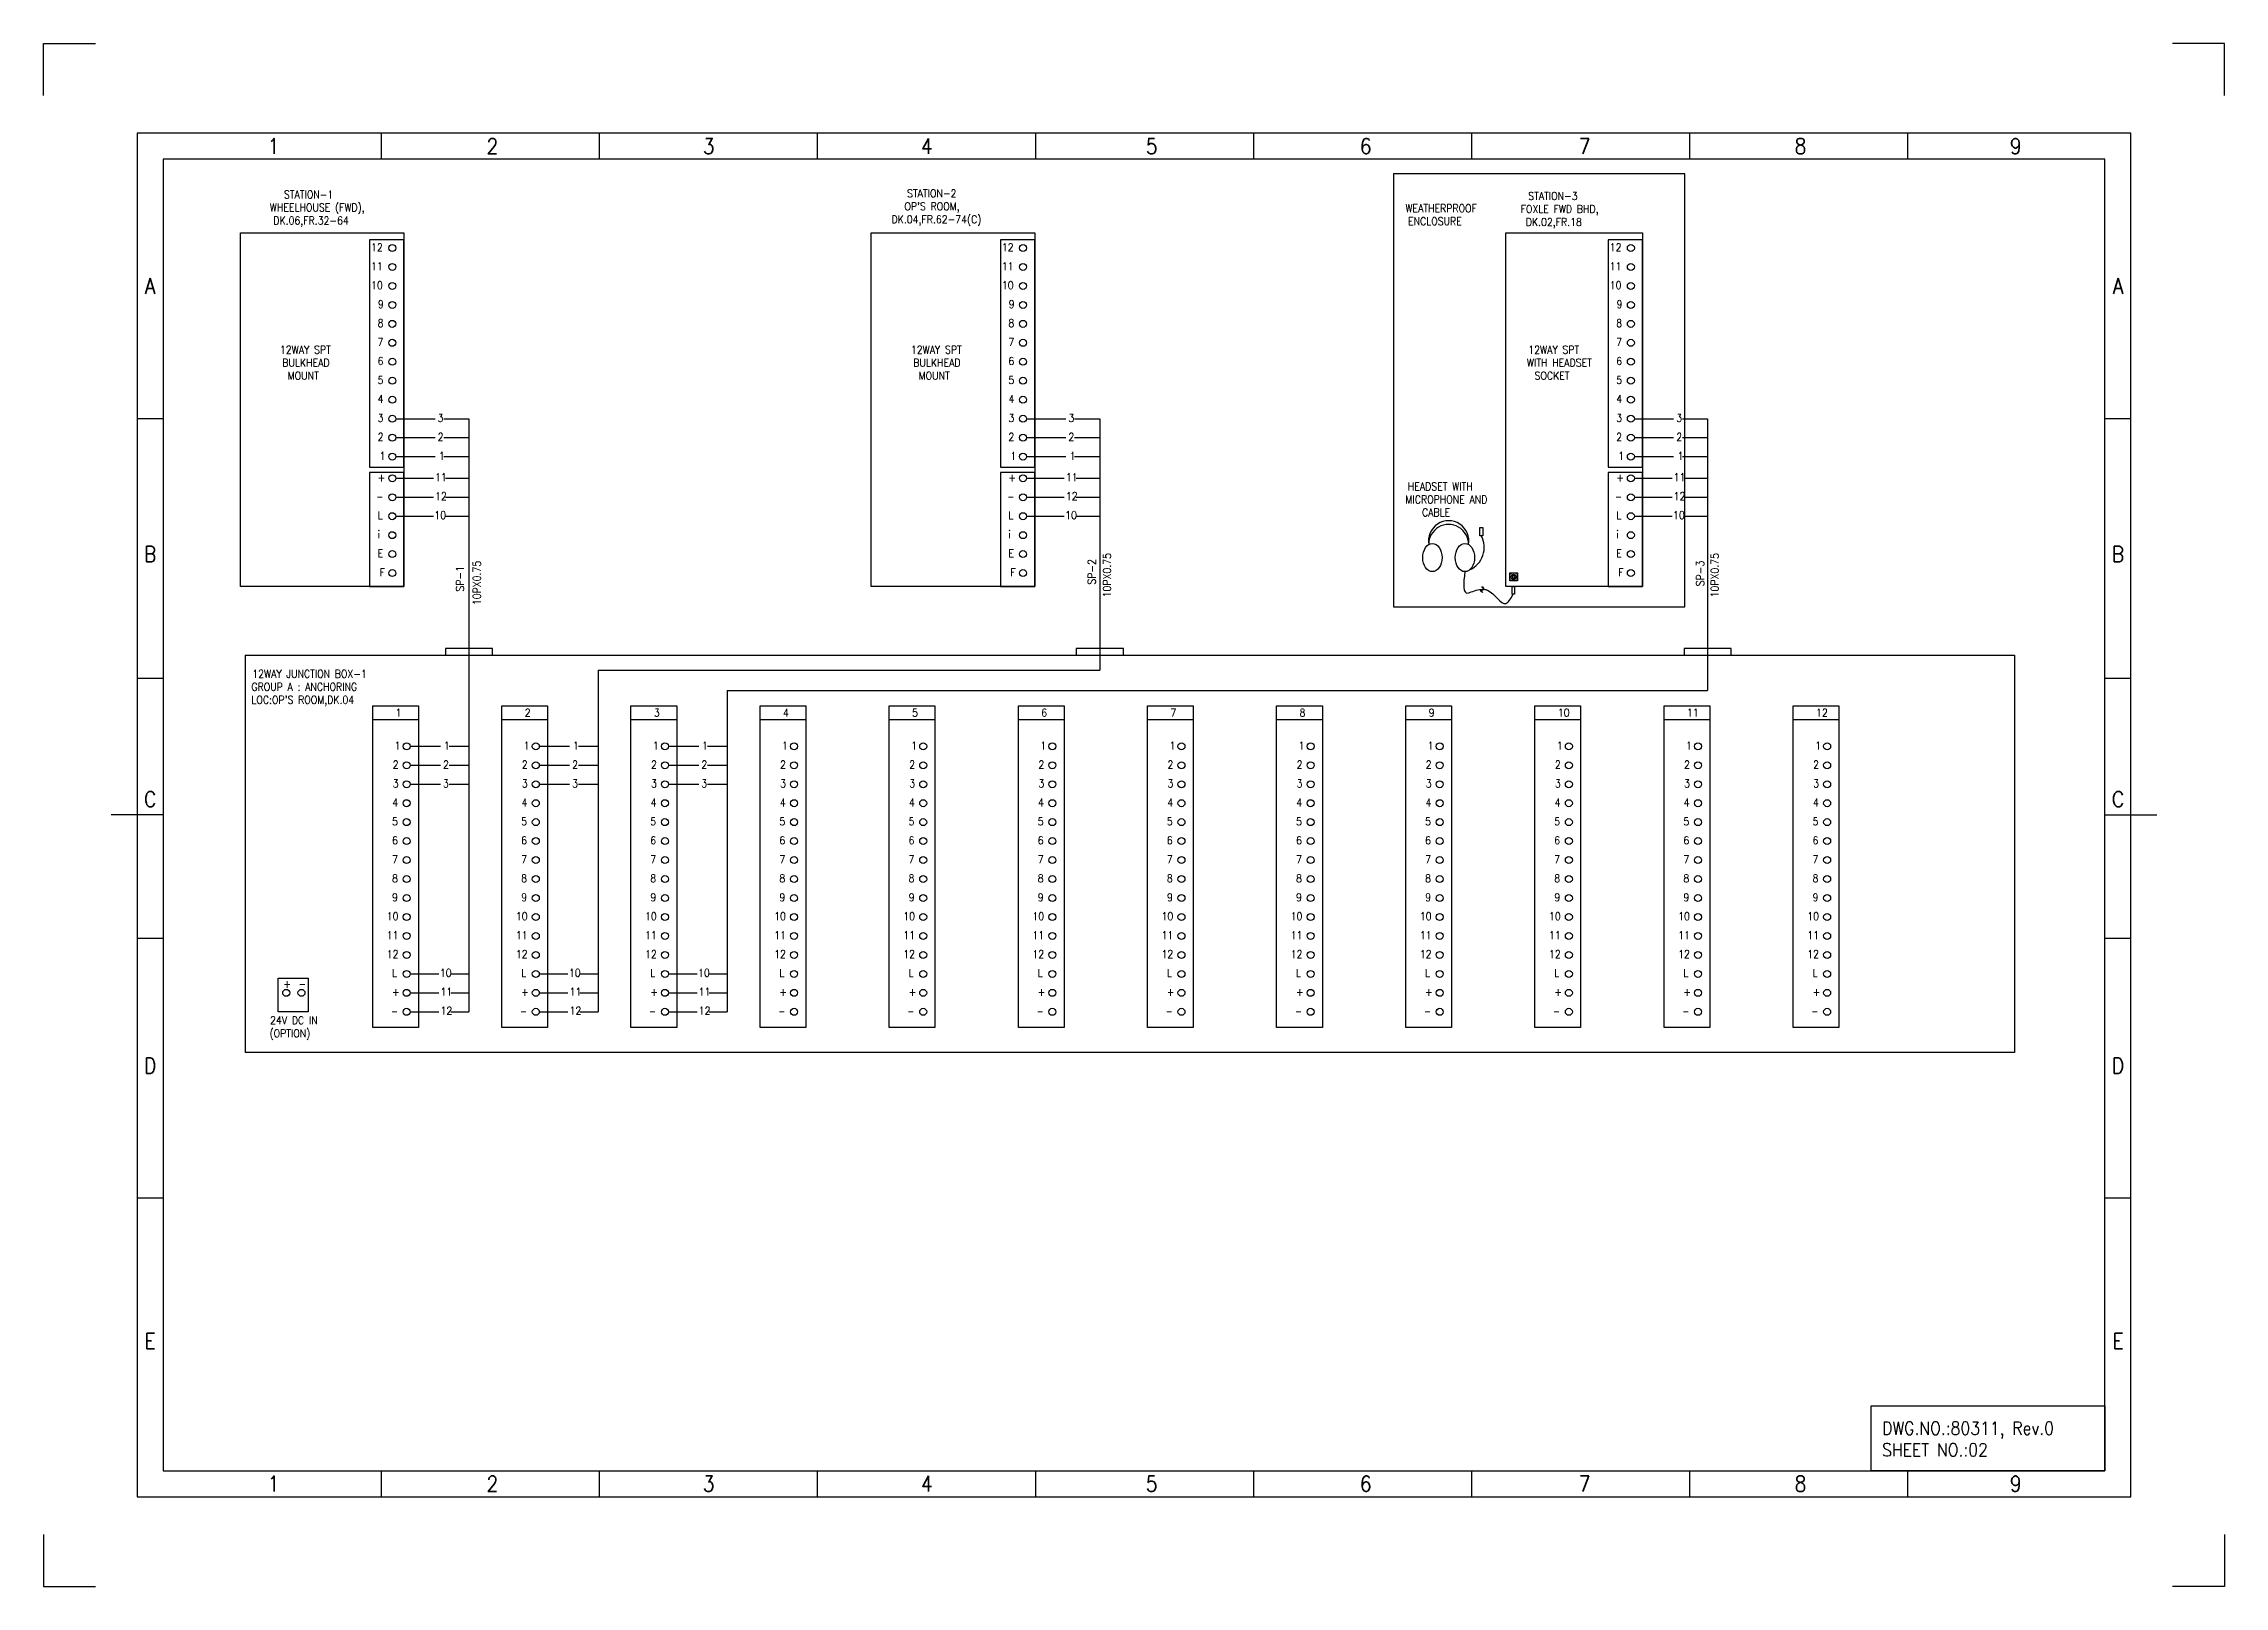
# Model space of a CAD drawing. Header units: inches. Extents: x 36 to 5114, y 9 to 306.
# Drawn here: x 502.1 to 922.1, y 9.1 to 306.1 of the extents above; entities that cross this region are included whole.
import ezdxf
from ezdxf.enums import TextEntityAlignment as Align

# ---------------------------------------------------------------- set-up
doc = ezdxf.new("R2010")
doc.units = ezdxf.units.IN
doc.header["$MEASUREMENT"] = 0
doc.layers.get('DEFPOINTS').update_dxf_attribs({"color": 251})
doc.layers.add('Border', color=6, linetype='Continuous')
doc.layers.add('TITLE', color=7, linetype='Continuous')
doc.layers.add('CON-050', color=3, linetype='Continuous', lineweight=50)
doc.styles.add('ROMANS', font='simplex.shx', dxfattribs={"width": 0.88})
doc.styles.get("Standard").update_dxf_attribs({"font": 'arial.ttf'})

msp = doc.modelspace()

# ---------------------------------------------------------------- texts
at = {"char_height": 0.18}
for insert, attachment_point in [((857.82, 58.53), 1), ((631.85, 46.29), 9)]:
    msp.add_mtext('\\A1;', dxfattribs=dict(at, insert=insert, attachment_point=attachment_point))
at = {"insert": (856.16, 40.79), "char_height": 2.5, "width": 37.006, "attachment_point": 1, "style": 'ROMANS'}
msp.add_mtext('DWG.NO.:80311, Rev.0\\PSHEET NO.:02', dxfattribs=at)
at = {"layer": 'CON-050', "color": 0, "lineweight": 25, "char_height": 1.5, "attachment_point": 1, "style": 'ROMANS'}
for s, width, insert in [('{\\Fromans|c0;\\W3.525; \\W0.88;STATION-1\\P WHEELHOUSE (FWD),\\P{\\W1.53452; }DK.06,FR.32-64}', 20.3807, (544.74, 277.79)), ("{\\Fromans|c0;\\W2.9174; \\W0.88;STATION-2\\P{\\W2.41452; }OP'S ROOM,\\PDK.04,FR.62-74(C)}", 18.935, (665.38, 278)), ('{\\Fromans|c0;\\W2.2888; \\W0.88;STATION-3\\P FOXLE FWD BHD,\\P{\\W1.82785; }DK.02,FR.18}', 17.0493, (785.65, 277.5)), ('{\\Fromans|c0; WEATHERPROOF\\P{\\W1.3669; }ENCLOSURE}', 15.2264, (763.45, 275.15)), ('{\\Fromans|c0;12}', 2.3407, (565.14, 267.63)), ('{\\Fromans|c0;12}', 2.3407, (686.63, 267.63)), ('{\\Fromans|c0;12}', 2.3407, (803.7, 267.63)), ('{\\Fromans|c0;11}', 2.3407, (565.14, 263.98)), ('{\\Fromans|c0;11}', 2.3407, (686.63, 263.98)), ('{\\Fromans|c0;11}', 2.3407, (803.7, 263.98)), ('{\\Fromans|c0;10}', 2.3407, (565.14, 260.33)), ('{\\Fromans|c0;9}', 1.0207, (566.46, 256.68)), ('{\\Fromans|c0;10}', 2.3407, (686.63, 260.33)), ('{\\Fromans|c0;9}', 1.0207, (687.95, 256.68)), ('{\\Fromans|c0;10}', 2.3407, (803.7, 260.33)), ('{\\Fromans|c0;9}', 1.0207, (805.02, 256.68)), ('{\\Fromans|c0;8}', 1.0836, (566.4, 253.03)), ('{\\Fromans|c0;8}', 1.0836, (687.89, 253.03)), ('{\\Fromans|c0;8}', 1.0836, (804.95, 253.03)), ('{\\Fromans|c0;\\W0.13071; \\W0.88;12WAY SPT\\P{\\W0.486904; }BULKHEAD \\P{\\W1.59738; }MOUNT}', 11.1407, (547.43, 247.9)), ('{\\Fromans|c0;7}', 1.0836, (566.4, 249.38)), ('{\\Fromans|c0;\\W0.13071; \\W0.88;12WAY SPT\\P{\\W0.486904; }BULKHEAD \\P{\\W1.59738; }MOUNT}', 11.1407, (668.95, 247.9)), ('{\\Fromans|c0;7}', 1.0836, (687.89, 249.38)), ('{\\Fromans|c0;\\W1.1364; \\W0.88;12WAY SPT\\P WITH HEADSET \\P{\\W2.30976; }SOCKET}', 14.1579, (786.85, 247.9)), ('{\\Fromans|c0;7}', 1.0836, (804.95, 249.38)), ('{\\Fromans|c0;6}', 1.0836, (566.4, 245.73)), ('{\\Fromans|c0;6}', 1.0836, (687.89, 245.73)), ('{\\Fromans|c0;6}', 1.0836, (804.95, 245.73)), ('{\\Fromans|c0;5}', 1.0836, (566.4, 242.08)), ('{\\Fromans|c0;5}', 1.0836, (687.89, 242.08)), ('{\\Fromans|c0;5}', 1.0836, (804.95, 242.08)), ('{\\Fromans|c0;4}', 1.1464, (566.41, 238.43)), ('{\\Fromans|c0;4}', 1.1464, (687.9, 238.43)), ('{\\Fromans|c0;4}', 1.1464, (804.97, 238.43)), ('{\\Fromans|c0;3}', 1.0836, (566.4, 234.78)), ('{\\Fromans|c0;2}', 1.0836, (566.4, 231.13)), ('{\\Fromans|c0;3}', 1.0836, (577.96, 234.78)), ('{\\Fromans|c0;2}', 1.0836, (577.96, 231.13)), ('{\\Fromans|c0;3}', 1.0836, (687.89, 234.78)), ('{\\Fromans|c0;2}', 1.0836, (687.89, 231.13)), ('{\\Fromans|c0;3}', 1.0836, (699.45, 234.78)), ('{\\Fromans|c0;2}', 1.0836, (699.45, 231.13)), ('{\\Fromans|c0;3}', 1.0836, (804.95, 234.78)), ('{\\Fromans|c0;2}', 1.0836, (804.95, 231.13)), ('{\\Fromans|c0;3}', 1.0836, (816.51, 234.78)), ('{\\Fromans|c0;2}', 1.0836, (816.51, 231.13)), ('{\\Fromans|c0;1}', 0.7064, (566.78, 227.48)), ('{\\Fromans|c0;1}', 0.7064, (578.2, 227.48)), ('{\\Fromans|c0;1}', 0.7064, (688.27, 227.48)), ('{\\Fromans|c0;1}', 0.7064, (699.69, 227.48)), ('{\\Fromans|c0;1}', 0.7064, (805.33, 227.48)), ('{\\Fromans|c0;1}', 0.7064, (816.75, 227.48)), ('{\\Fromans|c0;+}', 1.3979, (566.4, 223.31)), ('{\\Fromans|c0;11}', 1.9636, (577.46, 223.37)), ('{\\Fromans|c0;+}', 1.3979, (687.89, 223.31)), ('{\\Fromans|c0;11}', 1.9636, (698.95, 223.37)), ('{\\Fromans|c0;+}', 1.3979, (804.95, 223.31)), ('{\\Fromans|c0;11}', 1.9636, (816.01, 223.37)), ('{\\Fromans|c0; _}', 1.3979, (566.4, 220.41)), ('{\\Fromans|c0;12}', 2.3407, (577.46, 219.72)), ('{\\Fromans|c0; _}', 1.3979, (687.89, 220.41)), ('{\\Fromans|c0;12}', 2.3407, (698.95, 219.72)), ('{\\Fromans|c0;\\W1.325; \\W0.88;HEADSET WITH\\P MICROPHONE AND \\P{\\W3.98595; }CABLE}', 17.6779, (763.45, 221.58)), ('{\\Fromans|c0; _}', 1.3979, (804.95, 220.41)), ('{\\Fromans|c0;12}', 2.3407, (816.01, 219.72)), ('{\\Fromans|c0;L}', 1.1464, (566.41, 216.01)), ('{\\Fromans|c0;10}', 2.3407, (577.33, 216.07)), ('{\\Fromans|c0;L}', 1.1464, (687.9, 216.01)), ('{\\Fromans|c0;10}', 2.3407, (698.82, 216.07)), ('{\\Fromans|c0;L}', 1.1464, (804.97, 216.01)), ('{\\Fromans|c0;10}', 2.3407, (815.89, 216.07)), ('{\\Fromans|c0;i}', 0.3293, (566.4, 212.36)), ('{\\Fromans|c0;i}', 0.3293, (687.89, 212.36)), ('{\\Fromans|c0;i}', 0.3293, (804.95, 212.36)), ('{\\Fromans|c0;E}', 1.5, (566.4, 208.71)), ('{\\Fromans|c0;E}', 1.5, (687.89, 208.71)), ('{\\Fromans|c0;E}', 1.5, (804.95, 208.71)), ('{\\Fromans|c0;F}', 0.7064, (566.78, 205.05)), ('{\\Fromans|c0;F}', 0.7064, (688.27, 205.05)), ('{\\Fromans|c0;F}', 0.7064, (805.33, 205.05)), ("{\\Fromans|c0;\\W0.13071; \\W0.88;12WAY JUNCTION BOX-1\\PGROUP A : ANCHORING\\PLOC:OP'S ROOM,DK.04}", 24.5921, (542.1, 185.51)), ('{\\Fromans|c0;1}', 0.9419, (569.86, 178.03)), ('{\\Fromans|c0;2}', 0.9419, (594.74, 178.03)), ('{\\Fromans|c0;3}', 0.9419, (619.61, 178.03)), ('{\\Fromans|c0;4}', 0.9419, (644.48, 178.03)), ('{\\Fromans|c0;5}', 0.9419, (669.35, 178.03)), ('{\\Fromans|c0;6}', 0.9419, (694.22, 178.03)), ('{\\Fromans|c0;7}', 0.9419, (719.09, 178.03)), ('{\\Fromans|c0;8}', 0.9419, (743.96, 178.03)), ('{\\Fromans|c0;9}', 0.9419, (768.83, 178.03)), ('{\\Fromans|c0;10}', 0.9419, (793.7, 178.03)), ('{\\Fromans|c0;11}', 0.9419, (818.57, 178.03)), ('{\\Fromans|c0;12}', 0.9419, (843.44, 178.03)), ('{\\Fromans|c0;2}', 1.0836, (569.31, 168.05)), ('{\\Fromans|c0;1}', 0.7064, (569.68, 171.7)), ('{\\Fromans|c0;2}', 1.0836, (579.01, 168.05)), ('{\\Fromans|c0;1}', 0.7064, (579.15, 171.7)), ('{\\Fromans|c0;2}', 1.0836, (594.18, 168.05)), ('{\\Fromans|c0;1}', 0.7064, (594.55, 171.7)), ('{\\Fromans|c0;2}', 1.0836, (603.88, 168.05)), ('{\\Fromans|c0;1}', 0.7064, (604.02, 171.7)), ('{\\Fromans|c0;2}', 1.0836, (619.05, 168.05)), ('{\\Fromans|c0;1}', 0.7064, (619.42, 171.7)), ('{\\Fromans|c0;2}', 1.0836, (628.75, 168.05)), ('{\\Fromans|c0;1}', 0.7064, (628.89, 171.7)), ('{\\Fromans|c0;2}', 1.0836, (643.92, 168.05)), ('{\\Fromans|c0;1}', 0.7064, (644.3, 171.7)), ('{\\Fromans|c0;2}', 1.0836, (668.79, 168.05)), ('{\\Fromans|c0;1}', 0.7064, (669.17, 171.7)), ('{\\Fromans|c0;2}', 1.0836, (693.66, 168.05)), ('{\\Fromans|c0;1}', 0.7064, (694.04, 171.7)), ('{\\Fromans|c0;2}', 1.0836, (718.53, 168.05)), ('{\\Fromans|c0;1}', 0.7064, (718.91, 171.7)), ('{\\Fromans|c0;2}', 1.0836, (743.4, 168.05)), ('{\\Fromans|c0;1}', 0.7064, (743.78, 171.7)), ('{\\Fromans|c0;2}', 1.0836, (768.27, 168.05)), ('{\\Fromans|c0;1}', 0.7064, (768.65, 171.7)), ('{\\Fromans|c0;2}', 1.0836, (793.14, 168.05)), ('{\\Fromans|c0;1}', 0.7064, (793.52, 171.7)), ('{\\Fromans|c0;2}', 1.0836, (818.01, 168.05)), ('{\\Fromans|c0;1}', 0.7064, (818.39, 171.7)), ('{\\Fromans|c0;2}', 1.0836, (842.88, 168.05)), ('{\\Fromans|c0;1}', 0.7064, (843.26, 171.7)), ('{\\Fromans|c0;3}', 1.0836, (569.31, 164.4)), ('{\\Fromans|c0;3}', 0.7064, (578.99, 164.4)), ('{\\Fromans|c0;3}', 1.0836, (594.18, 164.4)), ('{\\Fromans|c0;3}', 0.7064, (603.86, 164.4)), ('{\\Fromans|c0;3}', 1.0836, (619.05, 164.4)), ('{\\Fromans|c0;3}', 0.7064, (628.73, 164.4)), ('{\\Fromans|c0;3}', 1.0836, (643.92, 164.4)), ('{\\Fromans|c0;3}', 1.0836, (668.79, 164.4)), ('{\\Fromans|c0;3}', 1.0836, (693.66, 164.4)), ('{\\Fromans|c0;3}', 1.0836, (718.53, 164.4)), ('{\\Fromans|c0;3}', 1.0836, (743.4, 164.4)), ('{\\Fromans|c0;3}', 1.0836, (768.27, 164.4)), ('{\\Fromans|c0;3}', 1.0836, (793.14, 164.4)), ('{\\Fromans|c0;3}', 1.0836, (818.01, 164.4)), ('{\\Fromans|c0;3}', 1.0836, (842.88, 164.4)), ('{\\Fromans|c0;4}', 1.1464, (569.24, 160.75)), ('{\\Fromans|c0;4}', 1.1464, (594.11, 160.75)), ('{\\Fromans|c0;4}', 1.1464, (618.98, 160.75)), ('{\\Fromans|c0;4}', 1.1464, (643.86, 160.75)), ('{\\Fromans|c0;4}', 1.1464, (668.73, 160.75)), ('{\\Fromans|c0;4}', 1.1464, (693.6, 160.75)), ('{\\Fromans|c0;4}', 1.1464, (718.47, 160.75)), ('{\\Fromans|c0;4}', 1.1464, (743.34, 160.75)), ('{\\Fromans|c0;4}', 1.1464, (768.21, 160.75)), ('{\\Fromans|c0;4}', 1.1464, (793.08, 160.75)), ('{\\Fromans|c0;4}', 1.1464, (817.95, 160.75)), ('{\\Fromans|c0;4}', 1.1464, (842.82, 160.75)), ('{\\Fromans|c0;5}', 1.0836, (569.18, 157.1)), ('{\\Fromans|c0;5}', 1.0836, (594.05, 157.1)), ('{\\Fromans|c0;5}', 1.0836, (618.92, 157.1)), ('{\\Fromans|c0;5}', 1.0836, (643.79, 157.1)), ('{\\Fromans|c0;5}', 1.0836, (668.66, 157.1)), ('{\\Fromans|c0;5}', 1.0836, (693.53, 157.1)), ('{\\Fromans|c0;5}', 1.0836, (718.4, 157.1)), ('{\\Fromans|c0;5}', 1.0836, (743.28, 157.1)), ('{\\Fromans|c0;5}', 1.0836, (768.15, 157.1)), ('{\\Fromans|c0;5}', 1.0836, (793.02, 157.1)), ('{\\Fromans|c0;5}', 1.0836, (817.89, 157.1)), ('{\\Fromans|c0;5}', 1.0836, (842.76, 157.1)), ('{\\Fromans|c0;6}', 1.0836, (569.18, 153.45)), ('{\\Fromans|c0;6}', 1.0836, (594.05, 153.45)), ('{\\Fromans|c0;6}', 1.0836, (618.92, 153.45)), ('{\\Fromans|c0;6}', 1.0836, (643.79, 153.45)), ('{\\Fromans|c0;6}', 1.0836, (668.66, 153.45)), ('{\\Fromans|c0;6}', 1.0836, (693.53, 153.45)), ('{\\Fromans|c0;6}', 1.0836, (718.4, 153.45)), ('{\\Fromans|c0;6}', 1.0836, (743.28, 153.45)), ('{\\Fromans|c0;6}', 1.0836, (768.15, 153.45)), ('{\\Fromans|c0;6}', 1.0836, (793.02, 153.45)), ('{\\Fromans|c0;6}', 1.0836, (817.89, 153.45)), ('{\\Fromans|c0;6}', 1.0836, (842.76, 153.45)), ('{\\Fromans|c0;7}', 1.0836, (569.18, 149.8)), ('{\\Fromans|c0;7}', 1.0836, (594.05, 149.8)), ('{\\Fromans|c0;7}', 1.0836, (618.92, 149.8)), ('{\\Fromans|c0;7}', 1.0836, (643.79, 149.8)), ('{\\Fromans|c0;7}', 1.0836, (668.66, 149.8)), ('{\\Fromans|c0;7}', 1.0836, (693.53, 149.8)), ('{\\Fromans|c0;7}', 1.0836, (718.4, 149.8)), ('{\\Fromans|c0;7}', 1.0836, (743.28, 149.8)), ('{\\Fromans|c0;7}', 1.0836, (768.15, 149.8)), ('{\\Fromans|c0;7}', 1.0836, (793.02, 149.8)), ('{\\Fromans|c0;7}', 1.0836, (817.89, 149.8)), ('{\\Fromans|c0;7}', 1.0836, (842.76, 149.8)), ('{\\Fromans|c0;8}', 1.0836, (569.18, 146.15)), ('{\\Fromans|c0;8}', 1.0836, (594.05, 146.15)), ('{\\Fromans|c0;8}', 1.0836, (618.92, 146.15)), ('{\\Fromans|c0;8}', 1.0836, (643.79, 146.15)), ('{\\Fromans|c0;8}', 1.0836, (668.66, 146.15)), ('{\\Fromans|c0;8}', 1.0836, (693.53, 146.15)), ('{\\Fromans|c0;8}', 1.0836, (718.4, 146.15)), ('{\\Fromans|c0;8}', 1.0836, (743.28, 146.15)), ('{\\Fromans|c0;8}', 1.0836, (768.15, 146.15)), ('{\\Fromans|c0;8}', 1.0836, (793.02, 146.15)), ('{\\Fromans|c0;8}', 1.0836, (817.89, 146.15)), ('{\\Fromans|c0;8}', 1.0836, (842.76, 146.15)), ('{\\Fromans|c0;10}', 2.0547, (568.16, 138.85)), ('{\\Fromans|c0;9}', 1.0207, (569.19, 142.5)), ('{\\Fromans|c0;10}', 2.0547, (593.03, 138.85)), ('{\\Fromans|c0;9}', 1.0207, (594.06, 142.5)), ('{\\Fromans|c0;10}', 2.0547, (617.9, 138.85)), ('{\\Fromans|c0;9}', 1.0207, (618.93, 142.5)), ('{\\Fromans|c0;10}', 2.0547, (642.77, 138.85)), ('{\\Fromans|c0;9}', 1.0207, (643.8, 142.5)), ('{\\Fromans|c0;10}', 2.0547, (667.64, 138.85)), ('{\\Fromans|c0;9}', 1.0207, (668.68, 142.5)), ('{\\Fromans|c0;10}', 2.0547, (692.51, 138.85)), ('{\\Fromans|c0;9}', 1.0207, (693.55, 142.5)), ('{\\Fromans|c0;10}', 2.0547, (717.38, 138.85)), ('{\\Fromans|c0;9}', 1.0207, (718.42, 142.5)), ('{\\Fromans|c0;10}', 2.0547, (742.25, 138.85)), ('{\\Fromans|c0;9}', 1.0207, (743.29, 142.5)), ('{\\Fromans|c0;10}', 2.0547, (767.12, 138.85)), ('{\\Fromans|c0;9}', 1.0207, (768.16, 142.5)), ('{\\Fromans|c0;10}', 2.0547, (792, 138.85)), ('{\\Fromans|c0;9}', 1.0207, (793.03, 142.5)), ('{\\Fromans|c0;10}', 2.0547, (816.87, 138.85)), ('{\\Fromans|c0;9}', 1.0207, (817.9, 142.5)), ('{\\Fromans|c0;10}', 2.0547, (841.74, 138.85)), ('{\\Fromans|c0;9}', 1.0207, (842.77, 142.5)), ('{\\Fromans|c0;11}', 1.9636, (568.16, 135.2)), ('{\\Fromans|c0;11}', 1.9636, (593.03, 135.2)), ('{\\Fromans|c0;11}', 1.9636, (617.9, 135.2)), ('{\\Fromans|c0;11}', 1.9636, (642.77, 135.2)), ('{\\Fromans|c0;11}', 1.9636, (667.64, 135.2)), ('{\\Fromans|c0;11}', 1.9636, (692.51, 135.2)), ('{\\Fromans|c0;11}', 1.9636, (717.38, 135.2)), ('{\\Fromans|c0;11}', 1.9636, (742.25, 135.2)), ('{\\Fromans|c0;11}', 1.9636, (767.12, 135.2)), ('{\\Fromans|c0;11}', 1.9636, (792, 135.2)), ('{\\Fromans|c0;11}', 1.9636, (816.87, 135.2)), ('{\\Fromans|c0;11}', 1.9636, (841.74, 135.2)), ('{\\Fromans|c0;12}', 2.0547, (568.16, 131.55)), ('{\\Fromans|c0;12}', 2.0547, (593.03, 131.55)), ('{\\Fromans|c0;12}', 2.0547, (617.9, 131.55)), ('{\\Fromans|c0;12}', 2.0547, (642.77, 131.55)), ('{\\Fromans|c0;12}', 2.0547, (667.64, 131.55)), ('{\\Fromans|c0;12}', 2.0547, (692.51, 131.55)), ('{\\Fromans|c0;12}', 2.0547, (717.38, 131.55)), ('{\\Fromans|c0;12}', 2.0547, (742.25, 131.55)), ('{\\Fromans|c0;12}', 2.0547, (767.12, 131.55)), ('{\\Fromans|c0;12}', 2.0547, (792, 131.55)), ('{\\Fromans|c0;12}', 2.0547, (816.87, 131.55)), ('{\\Fromans|c0;12}', 2.0547, (841.74, 131.55)), ('{\\Fromans|c0;L}', 1.0207, (569.18, 127.9)), ('{\\Fromans|c0;10}', 2.3407, (578.38, 127.96)), ('{\\Fromans|c0;L}', 1.0207, (594.05, 127.9)), ('{\\Fromans|c0;10}', 2.3407, (603.25, 127.96)), ('{\\Fromans|c0;L}', 1.0207, (618.92, 127.9)), ('{\\Fromans|c0;10}', 2.3407, (628.12, 127.96)), ('{\\Fromans|c0;L}', 1.0207, (643.79, 127.9)), ('{\\Fromans|c0;L}', 1.0207, (668.66, 127.9)), ('{\\Fromans|c0;L}', 1.0207, (693.53, 127.9)), ('{\\Fromans|c0;L}', 1.0207, (718.4, 127.9)), ('{\\Fromans|c0;L}', 1.0207, (743.27, 127.9)), ('{\\Fromans|c0;L}', 1.0207, (768.15, 127.9)), ('{\\Fromans|c0;L}', 1.0207, (793.02, 127.9)), ('{\\Fromans|c0;L}', 1.0207, (817.89, 127.9)), ('{\\Fromans|c0;L}', 1.0207, (842.76, 127.9)), ('{\\Fromans|c0;+}', 1.3979, (548.23, 125.84)), ('{\\Fromans|c0;-}', 1.3979, (551.17, 125.84)), ('{\\Fromans|c0;+}', 1.3979, (569.18, 124.25)), ('{\\Fromans|c0;11}', 1.9636, (578.51, 124.31)), ('{\\Fromans|c0;+}', 1.3979, (594.05, 124.25)), ('{\\Fromans|c0;11}', 1.9636, (603.38, 124.31)), ('{\\Fromans|c0;+}', 1.3979, (618.92, 124.25)), ('{\\Fromans|c0;11}', 1.9636, (628.25, 124.31)), ('{\\Fromans|c0;+}', 1.3979, (643.79, 124.25)), ('{\\Fromans|c0;+}', 1.3979, (668.66, 124.25)), ('{\\Fromans|c0;+}', 1.3979, (693.53, 124.25)), ('{\\Fromans|c0;+}', 1.3979, (718.4, 124.25)), ('{\\Fromans|c0;+}', 1.3979, (743.28, 124.25)), ('{\\Fromans|c0;+}', 1.3979, (768.15, 124.25)), ('{\\Fromans|c0;+}', 1.3979, (793.02, 124.25)), ('{\\Fromans|c0;+}', 1.3979, (817.89, 124.25)), ('{\\Fromans|c0;+}', 1.3979, (842.76, 124.25)), ('{\\Fromans|c0; 24V DC IN\\P{\\W0.780238; }(OPTION)}', 10.575, (544.79, 118.81)), ('{\\Fromans|c0; _}', 1.3979, (569.18, 121.35)), ('{\\Fromans|c0;12}', 2.3407, (578.51, 120.66)), ('{\\Fromans|c0; _}', 1.3979, (594.05, 121.35)), ('{\\Fromans|c0;12}', 2.3407, (603.38, 120.66)), ('{\\Fromans|c0; _}', 1.3979, (618.92, 121.35)), ('{\\Fromans|c0;12}', 2.3407, (628.25, 120.66)), ('{\\Fromans|c0; _}', 1.3979, (643.79, 121.35)), ('{\\Fromans|c0; _}', 1.3979, (668.66, 121.35)), ('{\\Fromans|c0; _}', 1.3979, (693.53, 121.35)), ('{\\Fromans|c0; _}', 1.3979, (718.4, 121.35)), ('{\\Fromans|c0; _}', 1.3979, (743.28, 121.35)), ('{\\Fromans|c0; _}', 1.3979, (768.15, 121.35)), ('{\\Fromans|c0; _}', 1.3979, (793.02, 121.35)), ('{\\Fromans|c0; _}', 1.3979, (817.89, 121.35)), ('{\\Fromans|c0; _}', 1.3979, (842.76, 121.35))]:
    msp.add_mtext_dynamic_manual_height_columns(s, width=width, gutter_width=437.5, heights=[0], dxfattribs=dict(at, insert=insert))
at = {"layer": 'CON-050', "color": 0, "lineweight": 25, "char_height": 1.5, "attachment_point": 1, "rotation": 90, "style": 'ROMANS'}
for s, width, insert in [('10PX0.75', 8.8779, (584.76, 197.98)), ('SP-2', 5.1064, (703.2, 201.94)), ('10PX0.75', 8.8779, (706.12, 199.48)), ('SP-3', 5.1064, (820.37, 201.62)), ('10PX0.75', 8.8779, (823.18, 199.48)), ('SP-1', 4.5407, (581.51, 200.6))]:
    msp.add_mtext_dynamic_manual_height_columns(s, width=width, gutter_width=437.5, heights=[0], dxfattribs=dict(at, insert=insert))

# ---------------------------------------------------------------- blocks, each defined once
blk = doc.blocks.new('A3_BORDER')
at = {"linetype": 'Continuous'}
for p, q in [((173, 264.65), (173, 259.65)), ((215, 264.65), (215, 259.65)), ((257, 264.65), (257, 259.65)), ((341, 264.65), (341, 259.65)), ((5, 209.65), (0, 209.65)), ((384, 209.65), (379, 209.65)), ((5, 159.65), (0, 159.65)), ((384, 159.65), (379, 159.65)), ((5, 109.65), (0, 109.65)), ((384, 109.65), (379, 109.65)), ((5, 59.65), (0, 59.65)), ((384, 59.65), (379, 59.65)), ((173, 7.15), (173, 2.15)), ((215, 7.15), (215, 2.15)), ((257, 7.15), (257, 2.15)), ((341, 7.15), (341, 2.15))]:
    blk.add_line(p, q, dxfattribs=at)
at = {"color": 5, "linetype": 'Continuous'}
for p, q in [((5, 133.4), (-5, 133.4)), ((379, 133.4), (389, 133.4))]:
    blk.add_line(p, q, dxfattribs=at)
at = {"layer": 'Border', "color": 7}
blk.add_lwpolyline([(0, 2.15), (384, 2.15), (384, 264.65), (0, 264.65)], close=True, dxfattribs=at)
at = {"layer": 'Border', "color": 6}
blk.add_lwpolyline([(5, 7.15), (379, 7.15), (379, 259.65), (5, 259.65)], close=True, dxfattribs=at)
at = {"layer": 'DEFPOINTS', "color": 5}
for points in [[(-18, 271.9), (-18, 281.9), (-8, 281.9)], [(402, 271.9), (402, 281.9), (392, 281.9)], [(-18, -5.1), (-18, -15.1), (-8, -15.1)], [(402, -5.1), (402, -15.1), (392, -15.1)]]:
    blk.add_lwpolyline(points, dxfattribs=at)
at = {"layer": 'TITLE', "color": 7}
for p, q in [((47, 264.65), (47, 259.75)), ((89, 264.65), (89, 259.75)), ((131, 264.65), (131, 259.75)), ((299, 264.65), (299, 259.75)), ((47, 7.15), (47, 2.25)), ((89, 7.15), (89, 2.25)), ((131, 7.15), (131, 2.25)), ((299, 7.15), (299, 2.25))]:
    blk.add_line(p, q, dxfattribs=at)
at = {"layer": 'TITLE', "color": 7, "style": 'ROMANS', "width": 0.88}
for s, p in [('1', (25.15, 260.65)), ('2', (67.3, 260.65)), ('3', (108.96, 260.65)), ('4', (150.96, 260.65)), ('5', (194.28, 260.65)), ('6', (235.51, 260.65)), ('7', (277.66, 260.65)), ('8', (319.23, 260.65)), ('9', (360.69, 260.65)), ('1', (25.15, 3.15)), ('2', (67.3, 3.15)), ('3', (108.96, 3.15)), ('4', (150.96, 3.15)), ('5', (194.28, 3.15)), ('6', (235.51, 3.15)), ('7', (277.66, 3.15)), ('8', (319.23, 3.15)), ('9', (360.69, 3.15))]:
    blk.add_text(s, height=3, dxfattribs=at).set_placement(p)
for s, p in [('A', (2.52, 235.26)), ('A', (381.52, 235.26)), ('B', (2.52, 183.63)), ('B', (381.52, 183.63)), ('C', (2.52, 136.45)), ('C', (381.52, 136.45)), ('D', (2.52, 85.14)), ('D', (381.52, 85.14)), ('E', (2.52, 32.11)), ('E', (381.52, 32.11))]:
    blk.add_text(s, height=3, dxfattribs=at).set_placement(p, align=Align.MIDDLE_CENTER)
blk = doc.blocks.new('*U3')
blk.add_circle((0, 0), 0.0728)
blk = doc.blocks.new('*U4')
at = {"color": 0, "linetype": 'ByBlock', "lineweight": -2}
for p, rotation in [((784.95, 158.66), 59.99999999999999), ((784.95, 158.39), 120), ((785.18, 158.25), 180), ((785.42, 158.66), 300.0000000000001), ((785.42, 158.39), 240)]:
    blk.add_blockref('*U3', p, dxfattribs=dict(at, rotation=rotation))
blk.add_blockref('*U3', (785.18, 158.8), dxfattribs=at)

# ---------------------------------------------------------------- linework, layer by layer
for p, q in [((584, 233.88), (584, 119.7)), ((705.49, 233.88), (705.49, 185.49)), ((822.56, 233.88), (822.56, 181.58)), ((540.88, 188.38), (540.88, 111.87)), ((608.88, 185.49), (705.49, 185.49)), ((608.88, 185.49), (608.88, 119.7)), ((881.66, 188.38), (881.66, 111.87)), ((633.75, 181.58), (633.75, 119.7)), ((633.75, 181.58), (822.56, 181.58)), ((565.46, 175.94), (574.26, 175.94)), ((590.33, 175.94), (599.13, 175.94)), ((615.2, 175.94), (624, 175.94)), ((640.07, 175.94), (648.87, 175.94)), ((664.94, 175.94), (673.74, 175.94)), ((689.81, 175.94), (698.61, 175.94)), ((714.68, 175.94), (723.48, 175.94)), ((739.55, 175.94), (748.35, 175.94)), ((764.42, 175.94), (773.22, 175.94)), ((789.3, 175.94), (798.09, 175.94)), ((814.17, 175.94), (822.96, 175.94)), ((839.04, 175.94), (847.83, 175.94))]:
    msp.add_line(p, q)
for points in [[(818.18, 281.04), (762.07, 281.04), (762.07, 197.65), (818.18, 197.65)], [(540, 269.66), (571.48, 269.66), (571.48, 201.55), (540, 201.55)], [(661.49, 269.66), (692.97, 269.66), (692.97, 201.55), (661.49, 201.55)], [(783.68, 269.66), (810.03, 269.66), (810.03, 201.55), (783.68, 201.55)], [(571.48, 268.33), (564.86, 268.33), (564.86, 224.58), (571.48, 224.58)], [(692.97, 268.33), (686.35, 268.33), (686.35, 224.58), (692.97, 224.58)], [(810.03, 268.33), (803.41, 268.33), (803.41, 224.58), (810.03, 224.58)], [(571.48, 223.5), (564.86, 223.5), (564.86, 201.55), (571.48, 201.55)], [(692.97, 223.5), (686.35, 223.5), (686.35, 201.55), (692.97, 201.55)], [(810.03, 223.5), (803.41, 223.5), (803.41, 201.55), (810.03, 201.55)], [(778.69, 212.92), (779.24, 212.92), (779.24, 211.35), (778.69, 211.35)], [(784.43, 204.18), (785.94, 204.18), (785.94, 202.65), (784.43, 202.65)], [(784.89, 201.55), (785.33, 201.55), (785.33, 200.08), (784.89, 200.08)], [(565.46, 178.62), (574.26, 178.62), (574.26, 116.7), (565.46, 116.7)], [(590.33, 178.62), (599.13, 178.62), (599.13, 116.7), (590.33, 116.7)], [(615.2, 178.62), (624, 178.62), (624, 116.7), (615.2, 116.7)], [(640.07, 178.62), (648.87, 178.62), (648.87, 116.7), (640.07, 116.7)], [(664.94, 178.62), (673.74, 178.62), (673.74, 116.7), (664.94, 116.7)], [(689.81, 178.62), (698.61, 178.62), (698.61, 116.7), (689.81, 116.7)], [(714.68, 178.62), (723.48, 178.62), (723.48, 116.7), (714.68, 116.7)], [(739.55, 178.62), (748.35, 178.62), (748.35, 116.7), (739.55, 116.7)], [(764.42, 178.62), (773.22, 178.62), (773.22, 116.7), (764.42, 116.7)], [(789.3, 178.62), (798.09, 178.62), (798.09, 116.7), (789.3, 116.7)], [(814.17, 178.62), (822.96, 178.62), (822.96, 116.7), (814.17, 116.7)], [(839.04, 178.62), (847.83, 178.62), (847.83, 116.7), (839.04, 116.7)], [(547.25, 126.15), (553.04, 126.15), (553.04, 119.7), (547.25, 119.7)], [(899.08, 31.34), (854.08, 31.34), (854.08, 43.84), (899.08, 43.84)]]:
    msp.add_lwpolyline(points, close=True)
for points in [[(588.55, 188.38), (588.55, 189.65), (579.46, 189.65), (579.46, 188.38)], [(710.04, 188.38), (710.04, 189.65), (700.94, 189.65), (700.94, 188.38)], [(827.11, 188.38), (827.11, 189.65), (818.01, 189.65), (818.01, 188.38)], [(540.88, 188.38), (881.66, 188.38)], [(881.66, 111.87), (540.88, 111.87)]]:
    msp.add_lwpolyline(points)
for centre, radius in [((569.22, 266.74), 0.671), ((690.7, 266.74), 0.671), ((807.77, 266.74), 0.671), ((569.22, 263.09), 0.671), ((690.7, 263.09), 0.671), ((807.77, 263.09), 0.671), ((569.22, 259.44), 0.671), ((569.22, 255.79), 0.671), ((690.7, 259.44), 0.671), ((690.7, 255.79), 0.671), ((807.77, 259.44), 0.671), ((807.77, 255.79), 0.671), ((569.22, 252.14), 0.671), ((690.7, 252.14), 0.671), ((807.77, 252.14), 0.671), ((569.22, 248.49), 0.671), ((690.7, 248.49), 0.671), ((807.77, 248.49), 0.671), ((569.22, 244.84), 0.671), ((690.7, 244.84), 0.671), ((807.77, 244.84), 0.671), ((569.22, 241.18), 0.671), ((690.7, 241.18), 0.671), ((807.77, 241.18), 0.671), ((569.22, 237.53), 0.671), ((690.7, 237.53), 0.671), ((807.77, 237.53), 0.671), ((569.22, 233.88), 0.671), ((690.7, 233.88), 0.671), ((807.77, 233.88), 0.671), ((569.22, 230.23), 0.671), ((569.22, 226.58), 0.671), ((690.7, 230.23), 0.671), ((690.7, 226.58), 0.671), ((807.77, 230.23), 0.671), ((807.77, 226.58), 0.671), ((569.22, 222.41), 0.671), ((690.7, 222.41), 0.671), ((807.77, 222.41), 0.671), ((569.22, 218.76), 0.671), ((690.7, 218.76), 0.671), ((807.77, 218.76), 0.671), ((569.22, 215.11), 0.671), ((690.7, 215.11), 0.671), ((807.77, 215.11), 0.671), ((569.22, 211.46), 0.671), ((690.7, 211.46), 0.671), ((807.77, 211.46), 0.671), ((569.22, 207.81), 0.671), ((690.7, 207.81), 0.671), ((807.77, 207.81), 0.671), ((569.22, 204.16), 0.671), ((690.7, 204.16), 0.671), ((784.55, 204.06), 0.12), ((784.55, 202.77), 0.12), ((785.18, 203.41), 0.516), ((785.82, 204.06), 0.12), ((785.82, 202.77), 0.12), ((807.77, 204.16), 0.671), ((571.99, 170.81), 0.671), ((596.87, 170.81), 0.671), ((621.74, 170.81), 0.671), ((646.61, 170.81), 0.671), ((671.48, 170.81), 0.671), ((696.35, 170.81), 0.671), ((721.22, 170.81), 0.671), ((746.09, 170.81), 0.671), ((770.96, 170.81), 0.671), ((795.83, 170.81), 0.671), ((820.7, 170.81), 0.671), ((845.57, 170.81), 0.671), ((571.99, 167.16), 0.671), ((571.99, 163.51), 0.671), ((596.87, 167.16), 0.671), ((596.87, 163.51), 0.671), ((621.74, 167.16), 0.671), ((621.74, 163.51), 0.671), ((646.61, 167.16), 0.671), ((646.61, 163.51), 0.671), ((671.48, 167.16), 0.671), ((671.48, 163.51), 0.671), ((696.35, 167.16), 0.671), ((696.35, 163.51), 0.671), ((721.22, 167.16), 0.671), ((721.22, 163.51), 0.671), ((746.09, 167.16), 0.671), ((746.09, 163.51), 0.671), ((770.96, 167.16), 0.671), ((770.96, 163.51), 0.671), ((795.83, 167.16), 0.671), ((795.83, 163.51), 0.671), ((820.7, 167.16), 0.671), ((820.7, 163.51), 0.671), ((845.57, 167.16), 0.671), ((845.57, 163.51), 0.671), ((571.99, 159.86), 0.671), ((596.87, 159.86), 0.671), ((621.74, 159.86), 0.671), ((646.61, 159.86), 0.671), ((671.48, 159.86), 0.671), ((696.35, 159.86), 0.671), ((721.22, 159.86), 0.671), ((746.09, 159.86), 0.671), ((770.96, 159.86), 0.671), ((795.83, 159.86), 0.671), ((820.7, 159.86), 0.671), ((845.57, 159.86), 0.671), ((571.99, 156.21), 0.671), ((596.87, 156.21), 0.671), ((621.74, 156.21), 0.671), ((646.61, 156.21), 0.671), ((671.48, 156.21), 0.671), ((696.35, 156.21), 0.671), ((721.22, 156.21), 0.671), ((746.09, 156.21), 0.671), ((770.96, 156.21), 0.671), ((795.83, 156.21), 0.671), ((820.7, 156.21), 0.671), ((845.57, 156.21), 0.671), ((571.99, 152.56), 0.671), ((596.87, 152.56), 0.671), ((621.74, 152.56), 0.671), ((646.61, 152.56), 0.671), ((671.48, 152.56), 0.671), ((696.35, 152.56), 0.671), ((721.22, 152.56), 0.671), ((746.09, 152.56), 0.671), ((770.96, 152.56), 0.671), ((795.83, 152.56), 0.671), ((820.7, 152.56), 0.671), ((845.57, 152.56), 0.671), ((571.99, 148.91), 0.671), ((596.87, 148.91), 0.671), ((621.74, 148.91), 0.671), ((646.61, 148.91), 0.671), ((671.48, 148.91), 0.671), ((696.35, 148.91), 0.671), ((721.22, 148.91), 0.671), ((746.09, 148.91), 0.671), ((770.96, 148.91), 0.671), ((795.83, 148.91), 0.671), ((820.7, 148.91), 0.671), ((845.57, 148.91), 0.671), ((571.99, 145.25), 0.671), ((596.87, 145.25), 0.671), ((621.74, 145.25), 0.671), ((646.61, 145.25), 0.671), ((671.48, 145.25), 0.671), ((696.35, 145.25), 0.671), ((721.22, 145.25), 0.671), ((746.09, 145.25), 0.671), ((770.96, 145.25), 0.671), ((795.83, 145.25), 0.671), ((820.7, 145.25), 0.671), ((845.57, 145.25), 0.671), ((571.99, 141.6), 0.671), ((571.99, 137.95), 0.671), ((596.87, 141.6), 0.671), ((596.87, 137.95), 0.671), ((621.74, 141.6), 0.671), ((621.74, 137.95), 0.671), ((646.61, 141.6), 0.671), ((646.61, 137.95), 0.671), ((671.48, 141.6), 0.671), ((671.48, 137.95), 0.671), ((696.35, 141.6), 0.671), ((696.35, 137.95), 0.671), ((721.22, 141.6), 0.671), ((721.22, 137.95), 0.671), ((746.09, 141.6), 0.671), ((746.09, 137.95), 0.671), ((770.96, 141.6), 0.671), ((770.96, 137.95), 0.671), ((795.83, 141.6), 0.671), ((795.83, 137.95), 0.671), ((820.7, 141.6), 0.671), ((820.7, 137.95), 0.671), ((845.57, 141.6), 0.671), ((845.57, 137.95), 0.671), ((571.99, 134.3), 0.671), ((596.87, 134.3), 0.671), ((621.74, 134.3), 0.671), ((646.61, 134.3), 0.671), ((671.48, 134.3), 0.671), ((696.35, 134.3), 0.671), ((721.22, 134.3), 0.671), ((746.09, 134.3), 0.671), ((770.96, 134.3), 0.671), ((795.83, 134.3), 0.671), ((820.7, 134.3), 0.671), ((845.57, 134.3), 0.671), ((571.99, 130.65), 0.671), ((596.87, 130.65), 0.671), ((621.74, 130.65), 0.671), ((646.61, 130.65), 0.671), ((671.48, 130.65), 0.671), ((696.35, 130.65), 0.671), ((721.22, 130.65), 0.671), ((746.09, 130.65), 0.671), ((770.96, 130.65), 0.671), ((795.83, 130.65), 0.671), ((820.7, 130.65), 0.671), ((845.57, 130.65), 0.671), ((571.99, 127), 0.671), ((596.87, 127), 0.671), ((621.74, 127), 0.671), ((646.61, 127), 0.671), ((671.48, 127), 0.671), ((696.35, 127), 0.671), ((721.22, 127), 0.671), ((746.09, 127), 0.671), ((770.96, 127), 0.671), ((795.83, 127), 0.671), ((820.7, 127), 0.671), ((845.57, 127), 0.671), ((548.8, 123.35), 0.671), ((551.74, 123.35), 0.671), ((571.99, 123.35), 0.671), ((596.87, 123.35), 0.671), ((621.74, 123.35), 0.671), ((646.61, 123.35), 0.671), ((671.48, 123.35), 0.671), ((696.35, 123.35), 0.671), ((721.22, 123.35), 0.671), ((746.09, 123.35), 0.671), ((770.96, 123.35), 0.671), ((795.83, 123.35), 0.671), ((820.7, 123.35), 0.671), ((845.57, 123.35), 0.671), ((571.99, 119.7), 0.671), ((596.87, 119.7), 0.671), ((621.74, 119.7), 0.671), ((646.61, 119.7), 0.671), ((671.48, 119.7), 0.671), ((696.35, 119.7), 0.671), ((721.22, 119.7), 0.671), ((746.09, 119.7), 0.671), ((770.96, 119.7), 0.671), ((795.83, 119.7), 0.671), ((820.7, 119.7), 0.671), ((845.57, 119.7), 0.671)]:
    msp.add_circle(centre, radius)
for centre, radius, start, end in [((772.67, 210.34), 3.9, 349.8171, 190.1829), ((772.67, 209.68), 3.84, 359.5798, 180.4202), ((774.79, 209.11), 4.74, 293.9795, 28.2344)]:
    msp.add_arc(centre, radius, start, end)
for centre in [(769.54, 207.15), (775.81, 207.15)]:
    msp.add_ellipse(centre, major_axis=(0, 2.71), ratio=0.6875)
for points, knots in [([(775.81, 204.44), (775.53, 202.21), (775.24, 199.88), (777.47, 200.67), (778.41, 201.06), (779.25, 201.04)], [0, 0, 0, 0, 4.162872, 4.376917, 6.907654, 6.907654, 6.907654, 6.907654]), ([(779.44, 201.04), (779.69, 201.01), (781.34, 200.62), (783.34, 196.92), (784.66, 199.27), (785.11, 200.08)], [7.096761, 7.096761, 7.096761, 7.096761, 7.865668, 12.198871, 14.446895, 14.446895, 14.446895, 14.446895])]:
    msp.add_open_spline(points, degree=3, knots=knots)
for points in [[(779.08, 200.45), (778.88, 200.88), (779.29, 201.08), (779.07, 201.55)], [(779.25, 200.43), (779.05, 200.86), (779.46, 201.06), (779.24, 201.53)]]:
    msp.add_spline(points, degree=3)
at = {"layer": 'CON-050', "color": 0, "lineweight": 25, "ltscale": 0.1}
for p, q in [((569.89, 233.88), (577.46, 233.88)), ((579.16, 233.88), (584, 233.88)), ((691.38, 233.88), (698.95, 233.88)), ((700.65, 233.88), (705.49, 233.88)), ((808.44, 233.88), (816.01, 233.88)), ((817.71, 233.88), (822.56, 233.88)), ((569.89, 230.23), (577.46, 230.23)), ((579.16, 230.23), (584, 230.23)), ((691.38, 230.23), (698.95, 230.23)), ((700.65, 230.23), (705.49, 230.23)), ((808.44, 230.23), (816.01, 230.23)), ((817.71, 230.23), (822.56, 230.23)), ((569.89, 226.58), (577.46, 226.58)), ((579.16, 226.58), (584, 226.58)), ((691.38, 226.58), (698.95, 226.58)), ((700.65, 226.58), (705.49, 226.58)), ((808.44, 226.58), (816.01, 226.58)), ((817.71, 226.58), (822.56, 226.58)), ((569.89, 222.41), (577.15, 222.41)), ((569.89, 218.76), (577.15, 218.76)), ((579.46, 222.41), (584, 222.41)), ((579.46, 218.76), (584, 218.76)), ((691.38, 222.41), (698.64, 222.41)), ((691.38, 218.76), (698.64, 218.76)), ((700.95, 222.41), (705.49, 222.41)), ((700.95, 218.76), (705.49, 218.76)), ((808.44, 222.41), (815.71, 222.41)), ((808.44, 218.76), (815.71, 218.76)), ((818.02, 222.41), (822.56, 222.41)), ((818.02, 218.76), (822.56, 218.76)), ((569.89, 215.11), (577.15, 215.11)), ((579.46, 215.11), (584, 215.11)), ((691.38, 215.11), (698.64, 215.11)), ((700.95, 215.11), (705.49, 215.11)), ((808.44, 215.11), (815.71, 215.11)), ((818.02, 215.11), (822.56, 215.11)), ((572.67, 170.81), (578.51, 170.81)), ((580.2, 170.81), (584, 170.81)), ((597.54, 170.81), (603.38, 170.81)), ((605.08, 170.81), (608.88, 170.81)), ((622.41, 170.81), (628.25, 170.81)), ((629.95, 170.81), (633.75, 170.81)), ((572.67, 167.16), (578.51, 167.16)), ((580.2, 167.16), (584, 167.16)), ((597.54, 167.16), (603.38, 167.16)), ((605.08, 167.16), (608.88, 167.16)), ((622.41, 167.16), (628.25, 167.16)), ((629.95, 167.16), (633.75, 167.16)), ((572.67, 163.51), (578.51, 163.51)), ((580.2, 163.51), (584, 163.51)), ((597.54, 163.51), (603.38, 163.51)), ((605.08, 163.51), (608.88, 163.51)), ((622.41, 163.51), (628.25, 163.51)), ((629.95, 163.51), (633.75, 163.51)), ((572.67, 127), (578.2, 127)), ((580.51, 127), (584, 127)), ((597.54, 127), (603.07, 127)), ((605.38, 127), (608.88, 127)), ((622.41, 127), (627.94, 127)), ((630.25, 127), (633.75, 127)), ((572.67, 123.35), (578.2, 123.35)), ((580.51, 123.35), (584, 123.35)), ((597.54, 123.35), (603.07, 123.35)), ((605.38, 123.35), (608.88, 123.35)), ((622.41, 123.35), (627.94, 123.35)), ((630.25, 123.35), (633.75, 123.35)), ((572.67, 119.7), (578.2, 119.7)), ((580.51, 119.7), (584, 119.7)), ((597.54, 119.7), (603.07, 119.7)), ((605.38, 119.7), (608.88, 119.7)), ((622.41, 119.7), (627.94, 119.7)), ((630.25, 119.7), (633.75, 119.7))]:
    msp.add_line(p, q, dxfattribs=at)

# ---------------------------------------------------------------- block references
at = {"linetype": 'Continuous'}
msp.add_blockref('A3_BORDER', (520.08, 24.19), dxfattribs=at)
msp.add_blockref('*U4', (0, 44.89))

msp.set_redraw_order([(e.dxf.handle, doc.entitydb.next_handle()) for e in msp.query("TEXT MTEXT ATTDEF DIMENSION ARC_DIMENSION")])  # texts and dimensions are drawn at this point

doc.saveas('drawing.dxf')
